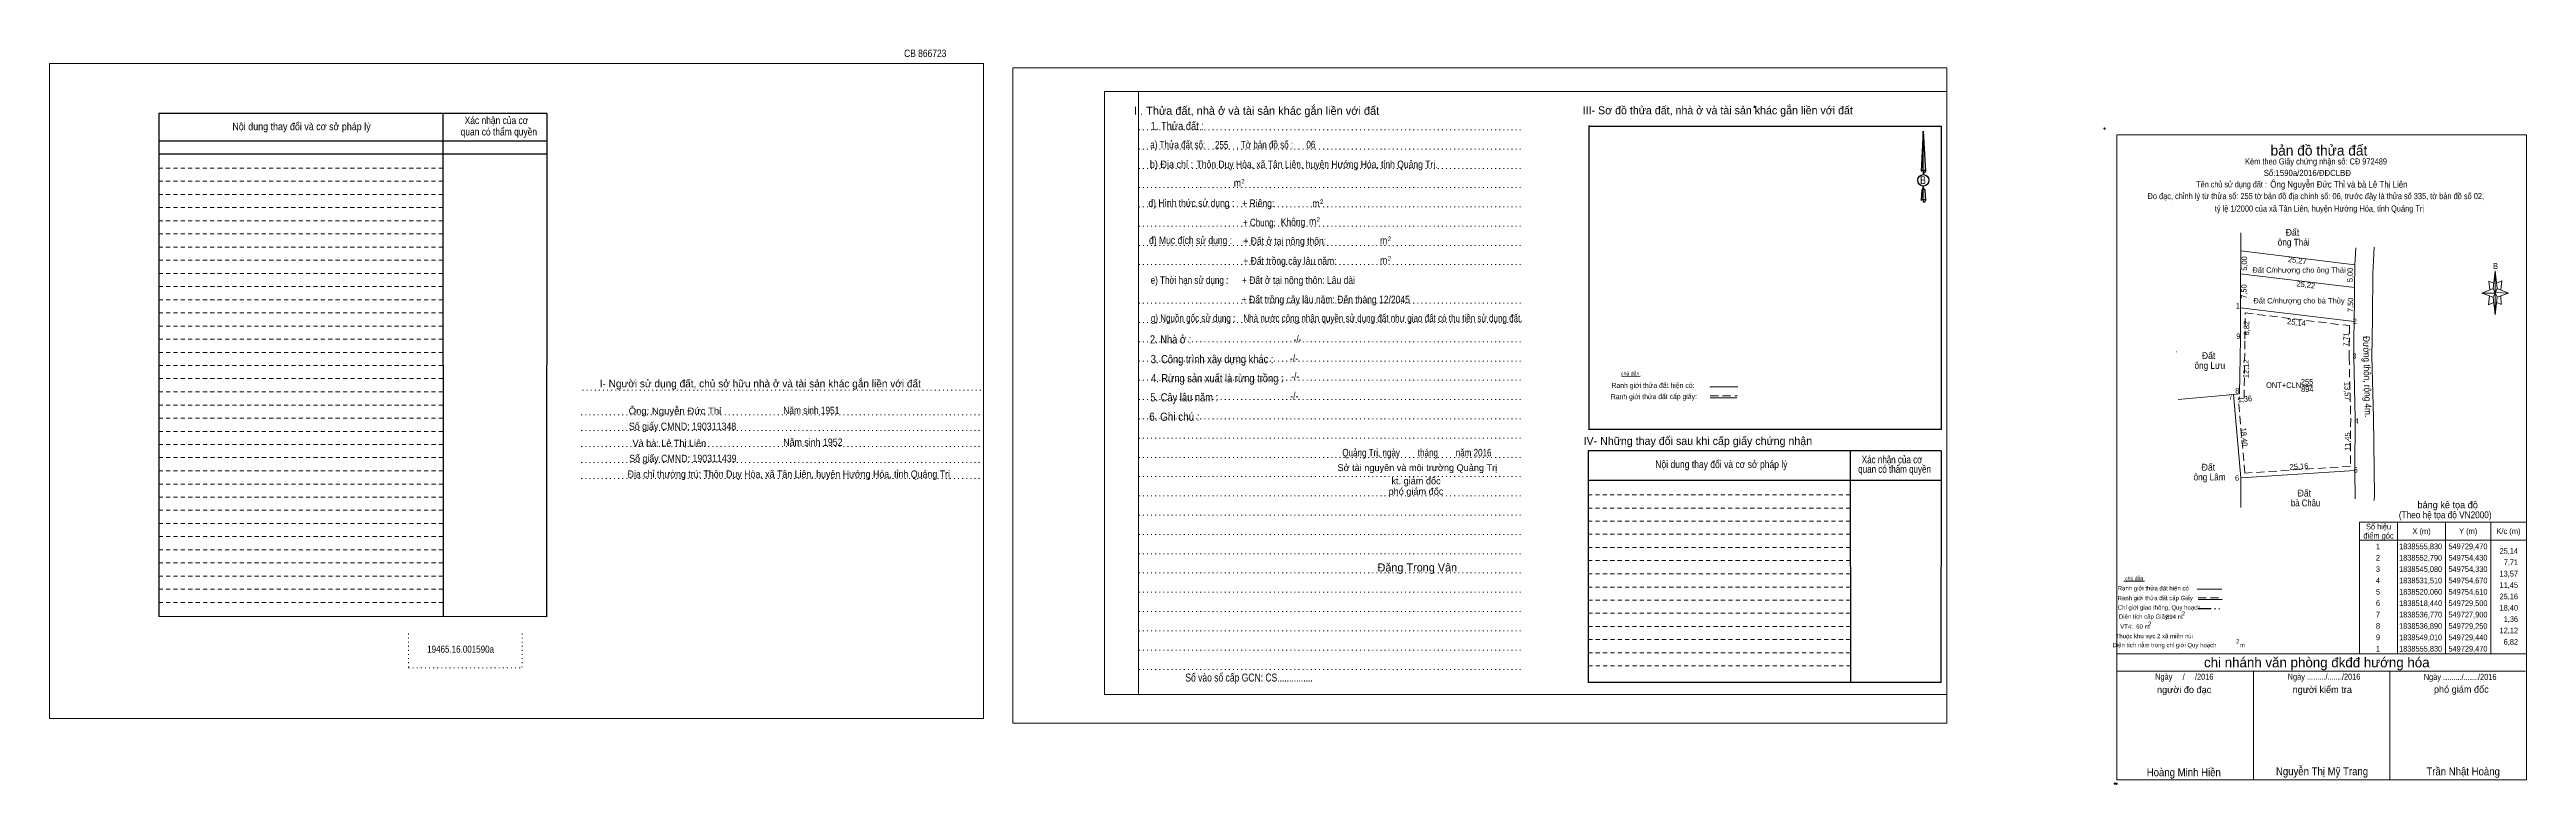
# Model space of a CAD drawing. Header units: metres. Extents: x 549248 to 549792, y 1838451 to 1838613.
import ezdxf
from ezdxf.enums import TextEntityAlignment as Align

# ---------------------------------------------------------------- set-up
doc = ezdxf.new("R2010")
doc.units = ezdxf.units.M
doc.header["$LTSCALE"] = 0.6
doc.header["$PDMODE"] = 32
doc.header["$PDSIZE"] = 0.3
for name, pattern in [('DASH_DOUBLE_DOT', [9.2, 5, -1.2, 0.3, -1.2, 0.3, -1.2]), ('DOTTED', [1.5, 0.3, -1.2]), ('MEDIUM_DASHED', [4.5, 3, -1.5]), ('SHORT_DASHED', [2.7, 1.5, -1.2])]:
    doc.linetypes.add(name, pattern=pattern)
for name, color, linetype, lineweight in [('1', 7, 'DOTTED', 13), ('10', 7, 'Continuous', 13), ('15', 7, 'Continuous', 13), ('18', 7, 'Continuous', 25), ('2', 7, 'SHORT_DASHED', 13), ('28', 7, 'Continuous', 13), ('40', 7, 'MEDIUM_DASHED', 13), ('55', 7, 'Continuous', 13), ('63', 7, 'Continuous', 13)]:
    doc.layers.add(name, color=color, linetype=linetype, lineweight=lineweight)

msp = doc.modelspace()

# ---------------------------------------------------------------- linework, layer by layer
at = {"layer": '1', "linetype": 'Continuous'}
for p, q in [((549479.85, 1838603.36), (549664.95, 1838603.36)), ((549479.85, 1838603.36), (549479.85, 1838470.86)), ((549664.95, 1838603.36), (549664.95, 1838469.74)), ((549479.85, 1838470.86), (549664.95, 1838470.86))]:
    msp.add_line(p, q, dxfattribs=at)
at = {"layer": '1'}
for p, q in [((549487.35, 1838603.36), (549487.35, 1838470.86)), ((549487.35, 1838603.36), (549487.35, 1838470.86)), ((549487.41, 1838594.96), (549571.95, 1838594.96)), ((549487.41, 1838590.72), (549571.95, 1838590.72)), ((549487.41, 1838586.48), (549571.95, 1838586.48)), ((549487.41, 1838582.26), (549571.95, 1838582.26)), ((549487.41, 1838578.02), (549571.95, 1838578.02)), ((549487.41, 1838573.78), (549571.95, 1838573.78)), ((549487.41, 1838569.54), (549571.95, 1838569.54)), ((549487.41, 1838565.32), (549571.95, 1838565.32)), ((549487.41, 1838556.84), (549571.95, 1838556.84)), ((549487.41, 1838552.6), (549571.95, 1838552.6)), ((549487.41, 1838548.36), (549571.95, 1838548.36)), ((549487.41, 1838544.12), (549571.95, 1838544.12)), ((549487.41, 1838539.9), (549571.95, 1838539.9)), ((549365.19, 1838537.74), (549453.25, 1838537.74)), ((549487.41, 1838535.66), (549571.95, 1838535.66)), ((549364.91, 1838532.34), (549452.95, 1838532.34)), ((549364.91, 1838528.84), (549452.95, 1838528.84)), ((549487.41, 1838531.42), (549571.95, 1838531.42)), ((549364.91, 1838525.34), (549452.95, 1838525.34)), ((549487.41, 1838527.18), (549571.95, 1838527.18)), ((549487.41, 1838522.94), (549571.95, 1838522.94)), ((549364.91, 1838521.84), (549452.95, 1838521.84)), ((549364.91, 1838518.34), (549452.95, 1838518.34)), ((549487.41, 1838518.72), (549571.95, 1838518.72)), ((549487.41, 1838514.48), (549571.95, 1838514.48)), ((549487.41, 1838510.24), (549571.95, 1838510.24)), ((549487.41, 1838506), (549571.95, 1838506)), ((549487.41, 1838501.78), (549571.95, 1838501.78)), ((549487.41, 1838497.54), (549571.95, 1838497.54)), ((549487.41, 1838493.3), (549571.95, 1838493.3)), ((549326.97, 1838484.22), (549326.97, 1838476.7)), ((549351.95, 1838484.22), (549351.95, 1838476.7)), ((549487.41, 1838489.06), (549571.95, 1838489.06)), ((549487.41, 1838484.84), (549571.95, 1838484.84)), ((549487.41, 1838480.6), (549571.95, 1838480.6)), ((549326.97, 1838476.7), (549351.95, 1838476.7)), ((549487.41, 1838476.36), (549571.95, 1838476.36))]:
    msp.add_line(p, q, dxfattribs=at)
at = {"layer": '1', "linetype": 'Continuous'}
for points in [[(549248.07, 1838465.56), (549453.27, 1838465.56), (549453.27, 1838609.56), (549248.07, 1838609.56)], [(549248.07, 1838609.56), (549453.27, 1838609.56), (549453.27, 1838465.56), (549248.07, 1838465.56)], [(549248.07, 1838465.56), (549453.27, 1838465.56), (549453.27, 1838609.56), (549248.07, 1838609.56)], [(549459.75, 1838464.56), (549664.95, 1838464.56), (549664.95, 1838608.56), (549459.75, 1838608.56)], [(549487.35, 1838603.36), (549664.95, 1838603.36), (549664.95, 1838470.86), (549487.35, 1838470.86)]]:
    msp.add_lwpolyline(points, close=True, dxfattribs=at)
for points in [[(549729.5, 1838565.13), (549729.51, 1838568.33), (549754.6, 1838565.29), (549754.6, 1838565.13)], [(549754.6, 1838565.13), (549754.53, 1838560.29), (549729.49, 1838563.33), (549729.5, 1838565.13)]]:
    msp.add_lwpolyline(points, dxfattribs=at)
at = {"layer": '1', "linetype": 'MEDIUM_DASHED'}
msp.add_lwpolyline([(549730.47, 1838554.7), (549753.42, 1838551.91), (549753.33, 1838545.07), (549753.67, 1838531.5), (549753.61, 1838521), (549730.41, 1838519.5), (549728.98, 1838535.86), (549730.24, 1838535.97), (549730.44, 1838549)], close=True, dxfattribs=at)
at = {"layer": '10'}
for p, q in [((549729.5, 1838518.44), (549727.9, 1838536.77)), ((549754.61, 1838520.06), (549729.5, 1838518.44)), ((549729.5, 1838518.44), (549729.53, 1838511.97))]:
    msp.add_line(p, q, dxfattribs=at)
at = {"layer": '15'}
for p, q in [((549743.08, 1838538.71), (549745.26, 1838538.71)), ((549727.9, 1838536.77), (549715.74, 1838535.65)), ((549727.9, 1838536.77), (549729.25, 1838536.89))]:
    msp.add_line(p, q, dxfattribs=at)
at = {"layer": '18'}
for p, q in [((549659.75, 1838594.66), (549660.23, 1838585.82)), ((549659.75, 1838594.66), (549660.23, 1838585.82)), ((549659.75, 1838594.66), (549660.23, 1838585.82)), ((549659.37, 1838587.2), (549659.29, 1838585.84)), ((549659.75, 1838586.12), (549659.75, 1838585.78)), ((549659.75, 1838585.78), (549659.75, 1838585.52)), ((549659.75, 1838585.52), (549659.75, 1838585.18)), ((549659.75, 1838585.52), (549659.75, 1838585.18)), ((549659.75, 1838585.52), (549659.75, 1838585.18)), ((549659.75, 1838582.2), (549659.75, 1838582.6)), ((549659.75, 1838582.2), (549659.75, 1838582.6)), ((549659.75, 1838582.2), (549659.75, 1838582.6)), ((549659.75, 1838582.2), (549660.11, 1838581.72)), ((549659.75, 1838582.2), (549660.11, 1838581.72)), ((549659.75, 1838582.2), (549660.11, 1838581.72)), ((549660.23, 1838585.82), (549660.23, 1838585.84)), ((549659.75, 1838579.7), (549659.75, 1838579.36)), ((549659.75, 1838579.36), (549659.75, 1838579.1)), ((549660.11, 1838581.72), (549660.23, 1838579.4)), ((549660.11, 1838581.72), (549660.23, 1838579.4)), ((549660.11, 1838581.72), (549660.23, 1838579.4)), ((549660.23, 1838579.4), (549660.23, 1838579.42))]:
    msp.add_line(p, q, dxfattribs=at)
at = {"layer": '18', "lineweight": 13}
for p, q in [((549729.51, 1838568.33), (549754.6, 1838565.29)), ((549754.6, 1838565.29), (549754.79, 1838569.02)), ((549758.57, 1838563.32), (549758.86, 1838569.2)), ((549729.49, 1838563.33), (549754.53, 1838560.29)), ((549754.52, 1838559.62), (549754.53, 1838560.29)), ((549754.53, 1838560.29), (549754.6, 1838565.13)), ((549754.6, 1838565.13), (549754.6, 1838565.29)), ((549758.52, 1838559.62), (549758.57, 1838563.32)), ((549729.47, 1838557.59), (549729.46, 1838555.83)), ((549729.47, 1838555.83), (549754.43, 1838552.79)), ((549754.43, 1838552.79), (549754.49, 1838557.59)), ((549754.49, 1838557.59), (549754.52, 1838559.62)), ((549758.44, 1838553.7), (549758.49, 1838557.59)), ((549758.49, 1838557.59), (549758.52, 1838559.62)), ((549758.38, 1838549.01), (549758.44, 1838553.7)), ((549729.25, 1838536.89), (549729.44, 1838549.01)), ((549758.33, 1838545.13), (549758.38, 1838549.01)), ((549754.61, 1838520.06), (549754.63, 1838513.86)), ((549758.87, 1838514.56), (549758.83, 1838513.49))]:
    msp.add_line(p, q, dxfattribs=at)
at = {"layer": '18'}
for points in [[(549659.75, 1838586.12), (549659.75, 1838594.66), (549659.37, 1838587.2)], [(549659.75, 1838579.7), (549659.75, 1838582.2), (549659.43, 1838581.72), (549659.37, 1838580.78), (549659.29, 1838579.42)]]:
    msp.add_lwpolyline(points, dxfattribs=at)
at = {"layer": '18', "lineweight": 13}
for points in [[(549729.52, 1838572.29), (549729.52, 1838571.51), (549729.51, 1838568.33)], [(549729.51, 1838568.33), (549729.5, 1838565.13), (549729.49, 1838563.33)], [(549729.49, 1838563.33), (549729.48, 1838559.62), (549729.47, 1838557.59)], [(549729.44, 1838549.01), (549729.45, 1838549.61), (549729.47, 1838555.83)], [(549754.33, 1838545.08), (549754.38, 1838549.01), (549754.43, 1838552.79)], [(549754.61, 1838520.06), (549754.67, 1838531.51), (549754.33, 1838545.08)], [(549758.87, 1838514.56), (549758.67, 1838531.63), (549758.33, 1838545.18)]]:
    msp.add_lwpolyline(points, dxfattribs=at)
at = {"layer": '18'}
msp.add_ellipse((549659.7736, 1838583.8597), major_axis=(0, 1.258), ratio=0.983453, dxfattribs=at)
for centre, start_param, end_param in [((549659.774, 1838585.7982), 1.57079633, 3.07445202), ((549659.774, 1838585.7982), 0.06714063, 1.57079633), ((549659.774, 1838585.7982), 4.71238898, 6.28318531), ((549659.774, 1838579.3777), 2.49106941, 3.07427841), ((549659.774, 1838579.3777), 1.57079633, 2.49106941), ((549659.774, 1838579.3777), 0.06714063, 1.57079633), ((549659.774, 1838579.3777), 4.71238898, 6.28318531)]:
    msp.add_ellipse(centre, major_axis=(0.4535, 0), ratio=0.655448, start_param=start_param, end_param=end_param, dxfattribs=at)
at = {"layer": '2', "linetype": 'Continuous', "lineweight": 25}
for p, q in [((549357.33, 1838598.52), (549272.07, 1838598.52)), ((549272.07, 1838598.52), (549272.07, 1838488)), ((549334.49, 1838598.52), (549334.53, 1838487.92)), ((549357.33, 1838592.48), (549272.17, 1838592.48)), ((549357.33, 1838589.6), (549272.17, 1838589.6))]:
    msp.add_line(p, q, dxfattribs=at)
at = {"layer": '2'}
for p, q in [((549334.49, 1838586.54), (549272.05, 1838586.54)), ((549334.49, 1838583.64), (549272.05, 1838583.64)), ((549334.49, 1838583.64), (549272.07, 1838583.64)), ((549334.49, 1838580.74), (549272.07, 1838580.74)), ((549334.49, 1838577.86), (549272.07, 1838577.86)), ((549334.49, 1838574.96), (549272.07, 1838574.96)), ((549334.49, 1838572.06), (549272.07, 1838572.06)), ((549334.49, 1838569.18), (549272.07, 1838569.18)), ((549334.51, 1838566.28), (549272.07, 1838566.28)), ((549334.51, 1838563.4), (549272.07, 1838563.4)), ((549334.51, 1838560.5), (549272.07, 1838560.5)), ((549334.51, 1838557.6), (549272.07, 1838557.6)), ((549334.51, 1838554.72), (549272.07, 1838554.72)), ((549334.51, 1838551.82), (549272.07, 1838551.82)), ((549334.51, 1838548.92), (549272.07, 1838548.92)), ((549334.51, 1838546.04), (549272.07, 1838546.04)), ((549334.51, 1838543.14), (549272.07, 1838543.14)), ((549334.51, 1838540.26), (549272.07, 1838540.26)), ((549334.51, 1838537.36), (549272.07, 1838537.36)), ((549334.51, 1838534.46), (549272.07, 1838534.46)), ((549334.51, 1838531.58), (549272.07, 1838531.58)), ((549334.51, 1838528.68), (549272.07, 1838528.68)), ((549334.53, 1838525.78), (549272.07, 1838525.78)), ((549334.53, 1838522.9), (549272.07, 1838522.9)), ((549334.53, 1838520), (549272.07, 1838520)), ((549334.53, 1838517.1), (549272.07, 1838517.1)), ((549334.53, 1838514.22), (549272.07, 1838514.22)), ((549334.53, 1838511.32), (549272.07, 1838511.32)), ((549643.71, 1838511.82), (549586.15, 1838511.82)), ((549334.53, 1838508.44), (549272.07, 1838508.44)), ((549643.73, 1838508.94), (549586.15, 1838508.94)), ((549643.73, 1838506.04), (549586.15, 1838506.04)), ((549334.53, 1838505.54), (549272.07, 1838505.54)), ((549334.53, 1838502.64), (549272.07, 1838502.64)), ((549643.73, 1838503.14), (549586.15, 1838503.14)), ((549334.53, 1838499.76), (549272.07, 1838499.76)), ((549334.53, 1838496.86), (549272.07, 1838496.86)), ((549643.73, 1838500.26), (549586.15, 1838500.26)), ((549643.73, 1838497.36), (549586.15, 1838497.36)), ((549334.53, 1838493.96), (549272.07, 1838493.96)), ((549334.53, 1838491.08), (549272.07, 1838491.08)), ((549643.73, 1838494.46), (549586.15, 1838494.46)), ((549643.75, 1838491.58), (549586.15, 1838491.58)), ((549643.75, 1838488.68), (549586.15, 1838488.68)), ((549643.75, 1838485.8), (549586.15, 1838485.8)), ((549643.75, 1838482.9), (549586.15, 1838482.9)), ((549643.75, 1838480), (549586.15, 1838480)), ((549643.77, 1838477.12), (549586.15, 1838477.12))]:
    msp.add_line(p, q, dxfattribs=at)
at = {"layer": '2', "linetype": 'Continuous', "lineweight": 25}
msp.add_lwpolyline([(549357.33, 1838598.52), (549357.29, 1838487.88), (549272.07, 1838488)], dxfattribs=at)
at = {"layer": '28', "lineweight": 25}
for p, q in [((549586.29, 1838595.92), (549586.29, 1838529.28)), ((549663.73, 1838529.06), (549586.21, 1838529.06)), ((549643.71, 1838524.36), (549643.77, 1838473.48)), ((549663.67, 1838524.36), (549663.63, 1838473.48)), ((549663.65, 1838517.9), (549586.15, 1838517.9)), ((549663.63, 1838473.48), (549586.15, 1838473.48))]:
    msp.add_line(p, q, dxfattribs=at)
at = {"layer": '28'}
for p, q in [((549784.95, 1838560.08), (549785.45, 1838563.98)), ((549784.95, 1838558.18), (549782.45, 1838559.08)), ((549785.85, 1838558.18), (549785.45, 1838554.28)), ((549786.75, 1838556.58), (549785.75, 1838556.98)), ((549785.85, 1838560.08), (549788.35, 1838559.08)), ((549786.65, 1838558.48), (549786.75, 1838556.58)), ((549703.8, 1838495.75), (549708.4, 1838495.75)), ((549719.95, 1838493.98), (549725.33, 1838493.98)), ((549720.15, 1838491.74), (549725.41, 1838491.74)), ((549702.29, 1838479.74), (549792.29, 1838479.74)), ((549702.29, 1838475.94), (549792.09, 1838475.94)), ((549702.29, 1838475.94), (549792.09, 1838475.94)), ((549702.29, 1838475.94), (549792.09, 1838475.94)), ((549732.29, 1838452.04), (549732.29, 1838475.94)), ((549762.29, 1838452.04), (549762.29, 1838475.94))]:
    msp.add_line(p, q, dxfattribs=at)
at = {"layer": '28', "linetype": 'SHORT_DASHED'}
msp.add_line((549643.71, 1838514.72), (549586.15, 1838514.72), dxfattribs=at)
at = {"layer": '28', "linetype": 'DASH_DOUBLE_DOT', "lineweight": 25}
msp.add_line((549720.05, 1838489.77), (549725.29, 1838489.77), dxfattribs=at)
at = {"layer": '28', "linetype": 'MEDIUM_DASHED'}
msp.add_line((549720.15, 1838492.06), (549725.59, 1838492.06), dxfattribs=at)
at = {"layer": '28', "lineweight": 25}
for points in [[(549663.73, 1838529.06), (549663.73, 1838595.7), (549586.21, 1838595.7)], [(549663.67, 1838524.36), (549586.15, 1838524.36), (549586.15, 1838473.48)]]:
    msp.add_lwpolyline(points, dxfattribs=at)
at = {"layer": '28'}
for points in [[(549702.29, 1838593.84), (549792.29, 1838593.84), (549792.29, 1838452.04), (549702.29, 1838452.04)], [(549785.45, 1838563.98), (549785.85, 1838560.08), (549785.45, 1838559.08)], [(549785.45, 1838559.08), (549782.45, 1838559.08), (549784.95, 1838560.08), (549785.85, 1838558.18), (549788.35, 1838559.08), (549785.45, 1838559.18)], [(549785.45, 1838559.08), (549785.45, 1838554.28), (549784.95, 1838558.18)]]:
    msp.add_lwpolyline(points, close=True, dxfattribs=at)
for points in [[(549785.15, 1838561.28), (549784.05, 1838561.68), (549784.25, 1838559.78)], [(549785.75, 1838561.28), (549786.85, 1838561.78), (549786.65, 1838559.78)], [(549785.45, 1838559.08), (549784.95, 1838560.08), (549782.45, 1838559.08)], [(549784.15, 1838558.48), (549783.95, 1838556.48), (549785.05, 1838556.98)], [(549785.45, 1838559.08), (549785.85, 1838558.18), (549788.35, 1838559.08)], [(549792.29, 1838452.04), (549702.29, 1838452.04), (549702.29, 1838475.94)]]:
    msp.add_lwpolyline(points, dxfattribs=at)
for p in [(549622.69, 1838600.02), (549699.59, 1838595.24), (549701.83, 1838451.26), (549702.23, 1838451.2)]:
    msp.add_point(p, dxfattribs=at)
at = {"layer": '40'}
msp.add_line((549715.39, 1838546.15), (549715.3, 1838546.15), dxfattribs=at)
at = {"layer": '55'}
for p, q in [((549593.51, 1838540.76), (549597.55, 1838540.82)), ((549612.89, 1838538.5), (549618.99, 1838538.5)), ((549612.95, 1838536.02), (549618.81, 1838536.02)), ((549612.95, 1838536.02), (549618.81, 1838536.02))]:
    msp.add_line(p, q, dxfattribs=at)
at = {"layer": '55', "linetype": 'MEDIUM_DASHED'}
msp.add_line((549612.95, 1838536.46), (549618.95, 1838536.46), dxfattribs=at)
at = {"layer": '63'}
for p, q in [((549763.99, 1838508.74), (549763.99, 1838479.74)), ((549774.49, 1838508.74), (549774.49, 1838479.74)), ((549784.49, 1838508.74), (549784.49, 1838479.74)), ((549755.59, 1838504.74), (549792.29, 1838504.74))]:
    msp.add_line(p, q, dxfattribs=at)
msp.add_lwpolyline([(549755.59, 1838508.74), (549792.29, 1838508.74), (549792.29, 1838479.74), (549755.59, 1838479.74)], close=True, dxfattribs=at)

# ---------------------------------------------------------------- texts
at = {"layer": '1'}
for s, width, p in [('ONT+CLN', 0.95, (549738.93, 1838538.21)), ('255', 0.85, (549744.085, 1838538.95)), ('894', 0.85, (549744.13, 1838537.33))]:
    msp.add_text(s, height=1.25, dxfattribs=dict(at, width=width)).set_placement(p, align=Align.CENTER)
at = {"layer": '15', "width": 0.9}
for s, p in [('Đất C/nhượng cho ông Thái', (549742.325, 1838563.53)), ('Đất C/nhượng cho bà Thủy', (549742.315, 1838556.79))]:
    msp.add_text(s, height=1.2, dxfattribs=at).set_placement(p, align=Align.CENTER)
msp.add_text('Đường thôn, rộng 4m.', height=1.5, rotation=271.435, dxfattribs=at).set_placement((549756.5666, 1838540.6838), align=Align.CENTER)
at = {"layer": '18'}
for s, height, p in [('II. Thửa đất, nhà ở và tài sản khác gắn liền với đất', 1.8, (549513.27, 1838598.26)), ('Sở tài nguyên và môi trường Quảng Trị', 1.5, (549548.6, 1838519.94)), ('kt. giám đốc', 1.5, (549548.31, 1838517.04)), ('phó giám đốc', 1.5, (549548.3, 1838514.73)), ('Đặng Trọng Vân', 1.782, (549548.595, 1838497.88))]:
    msp.add_text(s, height=height, dxfattribs=at).set_placement(p, align=Align.CENTER)
for s, height, width, p in [('1. Thửa đất :', 1.8, 0.85, (549495.855, 1838594.9)), ('b) Địa chỉ : ', 1.65, 0.9, (549494.85, 1838586.56)), ('a) Thửa đất số:              , Tờ bản đồ số : ', 1.65, 0.8, (549505.85, 1838590.89)), (' Thôn Duy Hòa, xã Tân Liên, huyện Hướng Hóa, tỉnh Quảng Trị.', 1.65, 0.85, (549526.31, 1838586.55)), ('255', 1.65, 0.8, (549505.61, 1838590.84)), ('06', 1.65, 0.8, (549525.21, 1838590.9)), (' m', 1.65, 0.85, (549508.805, 1838582.47)), ('2', 1, 0.75, (549510.295, 1838583.17)), ('B', 1.728, 0.85, (549659.695, 1838583.04)), ('d) Hình thức sử dụng :', 1.65, 0.85, (549498.945, 1838578.04)), ('+ Riêng: ', 1.65, 0.85, (549513.915, 1838578)), (' m', 1.65, 0.85, (549526.065, 1838577.94)), ('2', 1, 0.75, (549527.575, 1838578.66)), ('đ) Mục đích sử dụng :', 1.65, 0.85, (549498.775, 1838569.86)), ('       + Chung:', 1.65, 0.8, (549512.185, 1838573.76)), ('+ Đất ở tại nông thôn:', 1.65, 0.85, (549519.465, 1838569.69)), ('Không', 1.65, 0.85, (549521.285, 1838573.88)), (' m', 1.65, 0.85, (549525.325, 1838574.04)), ('2', 1, 0.75, (549526.835, 1838574.76)), (' m', 1.65, 0.85, (549540.945, 1838569.82)), ('2', 1, 0.75, (549542.455, 1838570.52)), ('+ Đất trồng cây lâu năm:', 1.65, 0.85, (549520.61, 1838565.32)), (' m', 1.65, 0.85, (549540.945, 1838565.48)), ('2', 1, 0.75, (549542.455, 1838566.18)), ('e) Thời hạn sử dụng :', 1.65, 0.8, (549498.54, 1838561.1)), ('+ Đất ở tại nông thôn: Lâu dài', 1.65, 0.85, (549522.47, 1838561.09)), ('+ Đất trồng cây lâu năm: Đến tháng 12/2045', 1.65, 0.85, (549528.485, 1838556.84)), ('2. Nhà ở :', 1.8, 0.85, (549494.385, 1838548)), ('g) Nguồn gốc sử dụng :', 1.65, 0.8, (549499.33, 1838552.74)), ('Nhà nước công nhận quyền sử dụng đất như giao đất có thu tiền sử dụng đất.', 1.65, 0.8, (549541.04, 1838552.73)), ('3. Công trình xây dựng khác :', 1.8, 0.85, (549503.5, 1838543.66)), ('4. Rừng sản xuất là rừng trồng :', 1.8, 0.85, (549504.635, 1838539.46)), ('5. Cây lâu năm :', 1.8, 0.85, (549497.38, 1838535.26)), ('6. Ghi chú :', 1.8, 0.9, (549495.225, 1838531)), ('Quảng Trị, ngày        tháng        năm 2016', 1.65, 0.8, (549548.505, 1838523.18)), ('19465.16.001590a', 1.55, 0.85, (549338.385, 1838480.02)), ('Số vào sổ cấp GCN: CS...............', 1.75, 0.8, (549511.62, 1838473.68))]:
    msp.add_text(s, height=height, dxfattribs=dict(at, width=width)).set_placement(p, align=Align.CENTER)
at = {"layer": '2'}
for s, width, p in [('Nội dung thay đổi và cơ sở pháp lý', 0.9, (549303.43, 1838594.88)), ('Nội dung thay đổi và cơ sở pháp lý', 0.9, (549303.43, 1838594.88)), (' quan có thẩm quyền', 0.85, (549346.535, 1838593.72)), (' quan có thẩm quyền', 0.85, (549346.535, 1838593.72)), ('Xác nhận của cơ', 0.85, (549346.265, 1838596.22)), ('Xác nhận của cơ', 0.85, (549346.265, 1838596.22))]:
    msp.add_text(s, height=1.63, dxfattribs=dict(at, width=width)).set_placement(p, align=Align.CENTER)
at = {"layer": '28'}
for s, height, p in [('III- Sơ đồ thửa đất, nhà ở và tài sản khác gắn liền với đất', 1.75, (549614.61, 1838598.38)), ('bản đồ thửa đất', 2.25, (549746.695, 1838589.31)), ('I- Người sử dụng đất, chủ sở hữu nhà ở và tài sản khác gắn liền với đất', 1.653, (549404.235, 1838538.36)), ('IV- Những thay đổi sau khi cấp giấy chứng nhận', 1.75, (549610.235, 1838525.7)), ('Và bà: Lê Thị Liên', 1.49, (549384.255, 1838525.33)), ('bảng kê tọa độ', 1.5, (549774.98, 1838511.78)), ('chi nhánh văn phòng đkđđ hướng hóa', 2.187, (549746.225, 1838476.8)), ('người đo đạc', 1.5, (549717.075, 1838471.14)), ('người kiểm tra', 1.5, (549747.425, 1838471.16)), ('phó giám đốc', 1.5, (549777.98, 1838471.22))]:
    msp.add_text(s, height=height, dxfattribs=at).set_placement(p, align=Align.CENTER)
for s, height, width, p in [('Kèm theo Giấy chứng nhận số: CĐ 972489', 1.35, 0.9, (549746.06, 1838587.34)), ('Tên chủ sử dụng đất :', 1.35, 0.85, (549727.505, 1838582.3)), ('Số:1590a/2016/ĐĐCLBĐ', 1.35, 0.95, (549744.15, 1838584.81)), ('Đo đạc, chỉnh lý từ thửa số: 255 tờ bản đồ địa chính số: 06, trước đây là thửa số 335, tờ bản đồ số 02,', 1.35, 0.9, (549746, 1838579.72)), (' tỷ lệ 1/2000 của xã Tân Liên, huyện Hướng Hóa, tỉnh Quảng Trị', 1.35, 0.9, (549746.57, 1838576.98)), ('B', 1.378, 0.75, (549785.5, 1838564.34)), ('-/-', 1.65, 0.85, (549522.265, 1838548.1)), ('-/-', 1.65, 0.85, (549521.505, 1838543.92)), ('-/-', 1.65, 0.85, (549521.765, 1838539.96)), ('Ông: Nguyễn Đức Thỉ', 1.49, 1.05, (549385.49, 1838532.42)), ('Năm sinh 1951', 1.61, 0.85, (549415.45, 1838532.48)), ('-/-', 1.65, 0.85, (549521.565, 1838535.64)), ('Số giấy CMND: 190311348', 1.61, 0.9, (549387.155, 1838528.98)), ('Số giấy CMND: 190311439', 1.61, 0.9, (549387.23, 1838521.92)), ('Năm sinh 1952', 1.61, 0.9, (549415.795, 1838525.49)), ('Nội dung thay đổi và cơ sở pháp lý', 1.65, 0.85, (549615.4, 1838520.62)), ('Xác nhận của cơ', 1.65, 0.8, (549652.905, 1838521.66)), ('Địa chỉ thường trú: Thôn Duy Hòa, xã Tân Liên, huyện Hướng Hóa, tỉnh Quảng Trị', 1.61, 0.9, (549410.49, 1838518.48)), (' quan có thẩm quyền', 1.65, 0.8, (549653.215, 1838519.56)), ('(Theo hệ tọa độ VN2000)', 1.5, 0.9, (549774.44, 1838509.58)), ('chú dẫn', 0.8, 1.05, (549706.1, 1838495.95)), ('Ranh giới thửa đất cấp Giấy', 0.96, 0.9, (549710.73, 1838491.56)), ('Ranh giới thửa đất hiện có ', 0.96, 0.9, (549710.475, 1838493.7)), ('Chỉ giới giao thông, Quy hoạch', 0.96, 0.9, (549711.58, 1838489.48)), ('Thuộc khu vực 2 xã miền núi', 0.96, 0.9, (549710.505, 1838483.2)), (' VT4:  60 m ', 0.96, 0.9, (549706.26, 1838485.29)), ('Diện tích cấp Giấy: ', 0.96, 0.9, (549708.485, 1838487.48)), ('2', 0.96, 0.8, (549709.5, 1838485.87)), ('894 m ', 0.96, 0.85, (549715.1, 1838487.43)), ('2', 0.96, 0.8, (549716.92, 1838488.14)), ('2', 0.96, 0.8, (549716.92, 1838488.14)), ('Diện tích nằm trong chỉ giới Quy hoạch              m', 0.96, 0.9, (549715.865, 1838481.22)), ('2', 0.96, 0.8, (549728.85, 1838482.06)), ('Ngày     /     /2016', 1.35, 0.9, (549717.115, 1838474.06)), ('Ngày ........./......./2016', 1.35, 0.9, (549747.82, 1838474.07)), ('Ngày ........./......./2016', 1.35, 0.9, (549777.72, 1838474.02)), ('Hoàng Minh Hiền', 1.75, 0.9, (549717, 1838452.86)), ('Nguyễn Thị Mỹ Trang', 1.75, 0.9, (549747.37, 1838453.08)), ('Trần Nhật Hoàng', 1.75, 0.9, (549778.375, 1838453.05))]:
    msp.add_text(s, height=height, dxfattribs=dict(at, width=width)).set_placement(p, align=Align.CENTER)
at = {"layer": '28', "width": 0.9}
msp.add_text('Ông Nguyễn Đức Thỉ và bà Lê Thị Liên', height=1.44, dxfattribs=at).set_placement((549736.01, 1838582.25))
at = {"layer": '40', "width": 0.85}
msp.add_text('CB 866723', height=1.63, dxfattribs=at).set_placement((549440.47, 1838610.96), align=Align.CENTER)
at = {"layer": '55', "width": 0.8}
for s, height, p in [('Ranh giới thửa đất hiện có:', 1.127, (549600.3737, 1838538.2175)), ('Ranh giới thửa đất cấp giấy:', 1.122, (549600.5737, 1838535.7581))]:
    msp.add_text(s, height=height, rotation=0.135, dxfattribs=at).set_placement(p, align=Align.CENTER)
at = {"layer": '55'}
msp.add_text('chú dẫn :', height=0.8271, rotation=359.974, dxfattribs=at).set_placement((549595.6698, 1838540.9589), align=Align.CENTER)
at = {"layer": '63'}
for s, height, width, p in [('ông Thái', 1.5, 0.9, (549741.145, 1838569.51)), ('Đất ', 1.5, 0.95, (549741.15, 1838571.67)), ('ông Lưu', 1.5, 0.9, (549722.71, 1838542.41)), ('Đất ', 1.5, 0.95, (549722.71, 1838544.57)), ('ông Lâm', 1.5, 0.9, (549722.67, 1838517.89)), ('Đất ', 1.5, 0.95, (549722.67, 1838520.05)), ('bà Châu', 1.5, 0.85, (549743.765, 1838512.19)), ('Đất ', 1.5, 0.95, (549743.76, 1838514.35)), ('điểm góc', 1.25, 0.9, (549759.79, 1838505.12)), ('Số hiệu', 1.25, 0.85, (549759.79, 1838507.12)), ('X (m)', 1.25, 0.95, (549769.24, 1838506.12)), ('Y (m)', 1.25, 0.95, (549779.495, 1838506.12)), ('K/c (m)', 1.25, 0.95, (549788.335, 1838506.12)), (' 2', 1.25, 0.85, (549759.445, 1838500.27)), (' 1', 1.25, 0.75, (549759.44, 1838502.77)), ('1838555,830', 1.25, 0.85, (549769.04, 1838502.77)), ('1838552,790', 1.25, 0.85, (549769.04, 1838500.27)), ('549729,470', 1.25, 0.85, (549779.44, 1838502.77)), ('549754,430', 1.25, 0.85, (549779.44, 1838500.27)), (' 4', 1.25, 0.85, (549759.44, 1838495.27)), (' 3', 1.25, 0.8, (549759.435, 1838497.77)), ('1838545,080', 1.25, 0.85, (549769.04, 1838497.77)), ('1838531,510', 1.25, 0.85, (549769.04, 1838495.27)), ('549754,330', 1.25, 0.85, (549779.44, 1838497.77)), ('549754,670', 1.25, 0.85, (549779.44, 1838495.27)), (' 5', 1.25, 0.8, (549759.445, 1838492.77)), (' 6', 1.25, 0.85, (549759.445, 1838490.27)), ('1838520,060', 1.25, 0.85, (549769.04, 1838492.77)), ('1838518,440', 1.25, 0.85, (549769.04, 1838490.27)), ('549754,610', 1.25, 0.85, (549779.44, 1838492.77)), ('549729,500', 1.25, 0.85, (549779.44, 1838490.27)), (' 9', 1.25, 0.85, (549759.44, 1838482.77)), (' 8', 1.25, 0.8, (549759.445, 1838485.27)), (' 7', 1.25, 0.8, (549759.445, 1838487.77)), ('1838536,770', 1.25, 0.85, (549769.04, 1838487.77)), ('1838536,890', 1.25, 0.85, (549769.04, 1838485.27)), ('1838549,010', 1.25, 0.85, (549769.04, 1838482.77)), ('549727,900', 1.25, 0.85, (549779.44, 1838487.77)), ('549729,250', 1.25, 0.85, (549779.44, 1838485.27)), ('549729,440', 1.25, 0.85, (549779.44, 1838482.77)), (' 1', 1.25, 0.75, (549759.44, 1838480.27)), ('1838555,830', 1.25, 0.85, (549769.04, 1838480.27)), ('549729,470', 1.25, 0.85, (549779.44, 1838480.27))]:
    msp.add_text(s, height=height, dxfattribs=dict(at, width=width)).set_placement(p, align=Align.CENTER)
for s, height, rotation, width, p in [('5,00', 1.2, 89.771, 0.85, (549730.8954, 1838565.5726)), ('25,27', 1.2, 353.091, 0.9, (549741.8678, 1838565.6634)), ('7,50', 1.2, 89.771, 0.85, (549730.7854, 1838559.4026)), ('25,22', 1.2, 353.078, 0.9, (549743.7427, 1838560.3111)), ('5,00', 1.2, 89.198, 0.85, (549754.129, 1838563.0566)), ('7,50', 1.2, 89.236, 0.85, (549754.2181, 1838556.467)), ('6,82', 1.2, 89.748, 0.85, (549731.3759, 1838551.3674)), ('25,14', 1.25, 353.056, 0.9, (549741.6694, 1838552.0211)), ('7,71', 1.2, 89.257, 0.8, (549753.2368, 1838548.8722)), ('12,12', 1.2, 89.102, 0.85, (549731.2574, 1838542.4256)), ('13,57', 1.25, 271.435, 0.85, (549752.3152, 1838537.4957)), ('1,36', 1.25, 5.08, 0.9, (549730.4697, 1838535.1789)), ('18,40', 1.2, 274.989, 0.9, (549729.6661, 1838527.3722)), ('11,45', 1.2, 89.7, 0.85, (549753.589, 1838526.3919)), ('25,16', 1.2, 3.691, 0.9, (549742.3464, 1838520.3846))]:
    msp.add_text(s, height=height, rotation=rotation, dxfattribs=dict(at, width=width)).set_placement(p, align=Align.CENTER)
for s, height, width, p in [(' 1', 1.2, 0.75, (549729.29, 1838555.66)), (' 9', 1.2, 0.85, (549729.44, 1838549.01)), (' 2', 1.2, 0.85, (549755.04, 1838552.27)), (' 3', 1.2, 0.8, (549754.94, 1838544.65)), (' 7', 1.2, 0.8, (549727.72, 1838535.63)), (' 8', 1.2, 0.8, (549729.21, 1838537.02)), (' 4', 1.2, 0.85, (549755.46, 1838530.37)), (' 6', 1.2, 0.85, (549729.15, 1838517.83)), (' 5', 1.2, 0.8, (549755.22, 1838519.62)), ('25,14', 1.25, 0.85, (549790.44, 1838501.77)), ('7,71', 1.25, 0.8, (549790.44, 1838499.27)), ('13,57', 1.25, 0.85, (549790.44, 1838496.77)), ('11,45', 1.25, 0.85, (549790.44, 1838494.27)), ('25,16', 1.25, 0.85, (549790.44, 1838491.77)), ('18,40', 1.25, 0.85, (549790.44, 1838489.27)), ('12,12', 1.25, 0.85, (549790.44, 1838484.27)), ('1,36', 1.25, 0.85, (549790.44, 1838486.77)), ('6,82', 1.25, 0.85, (549790.44, 1838481.77))]:
    msp.add_text(s, height=height, dxfattribs=dict(at, width=width)).set_placement(p, align=Align.RIGHT)

doc.saveas('drawing.dxf')
